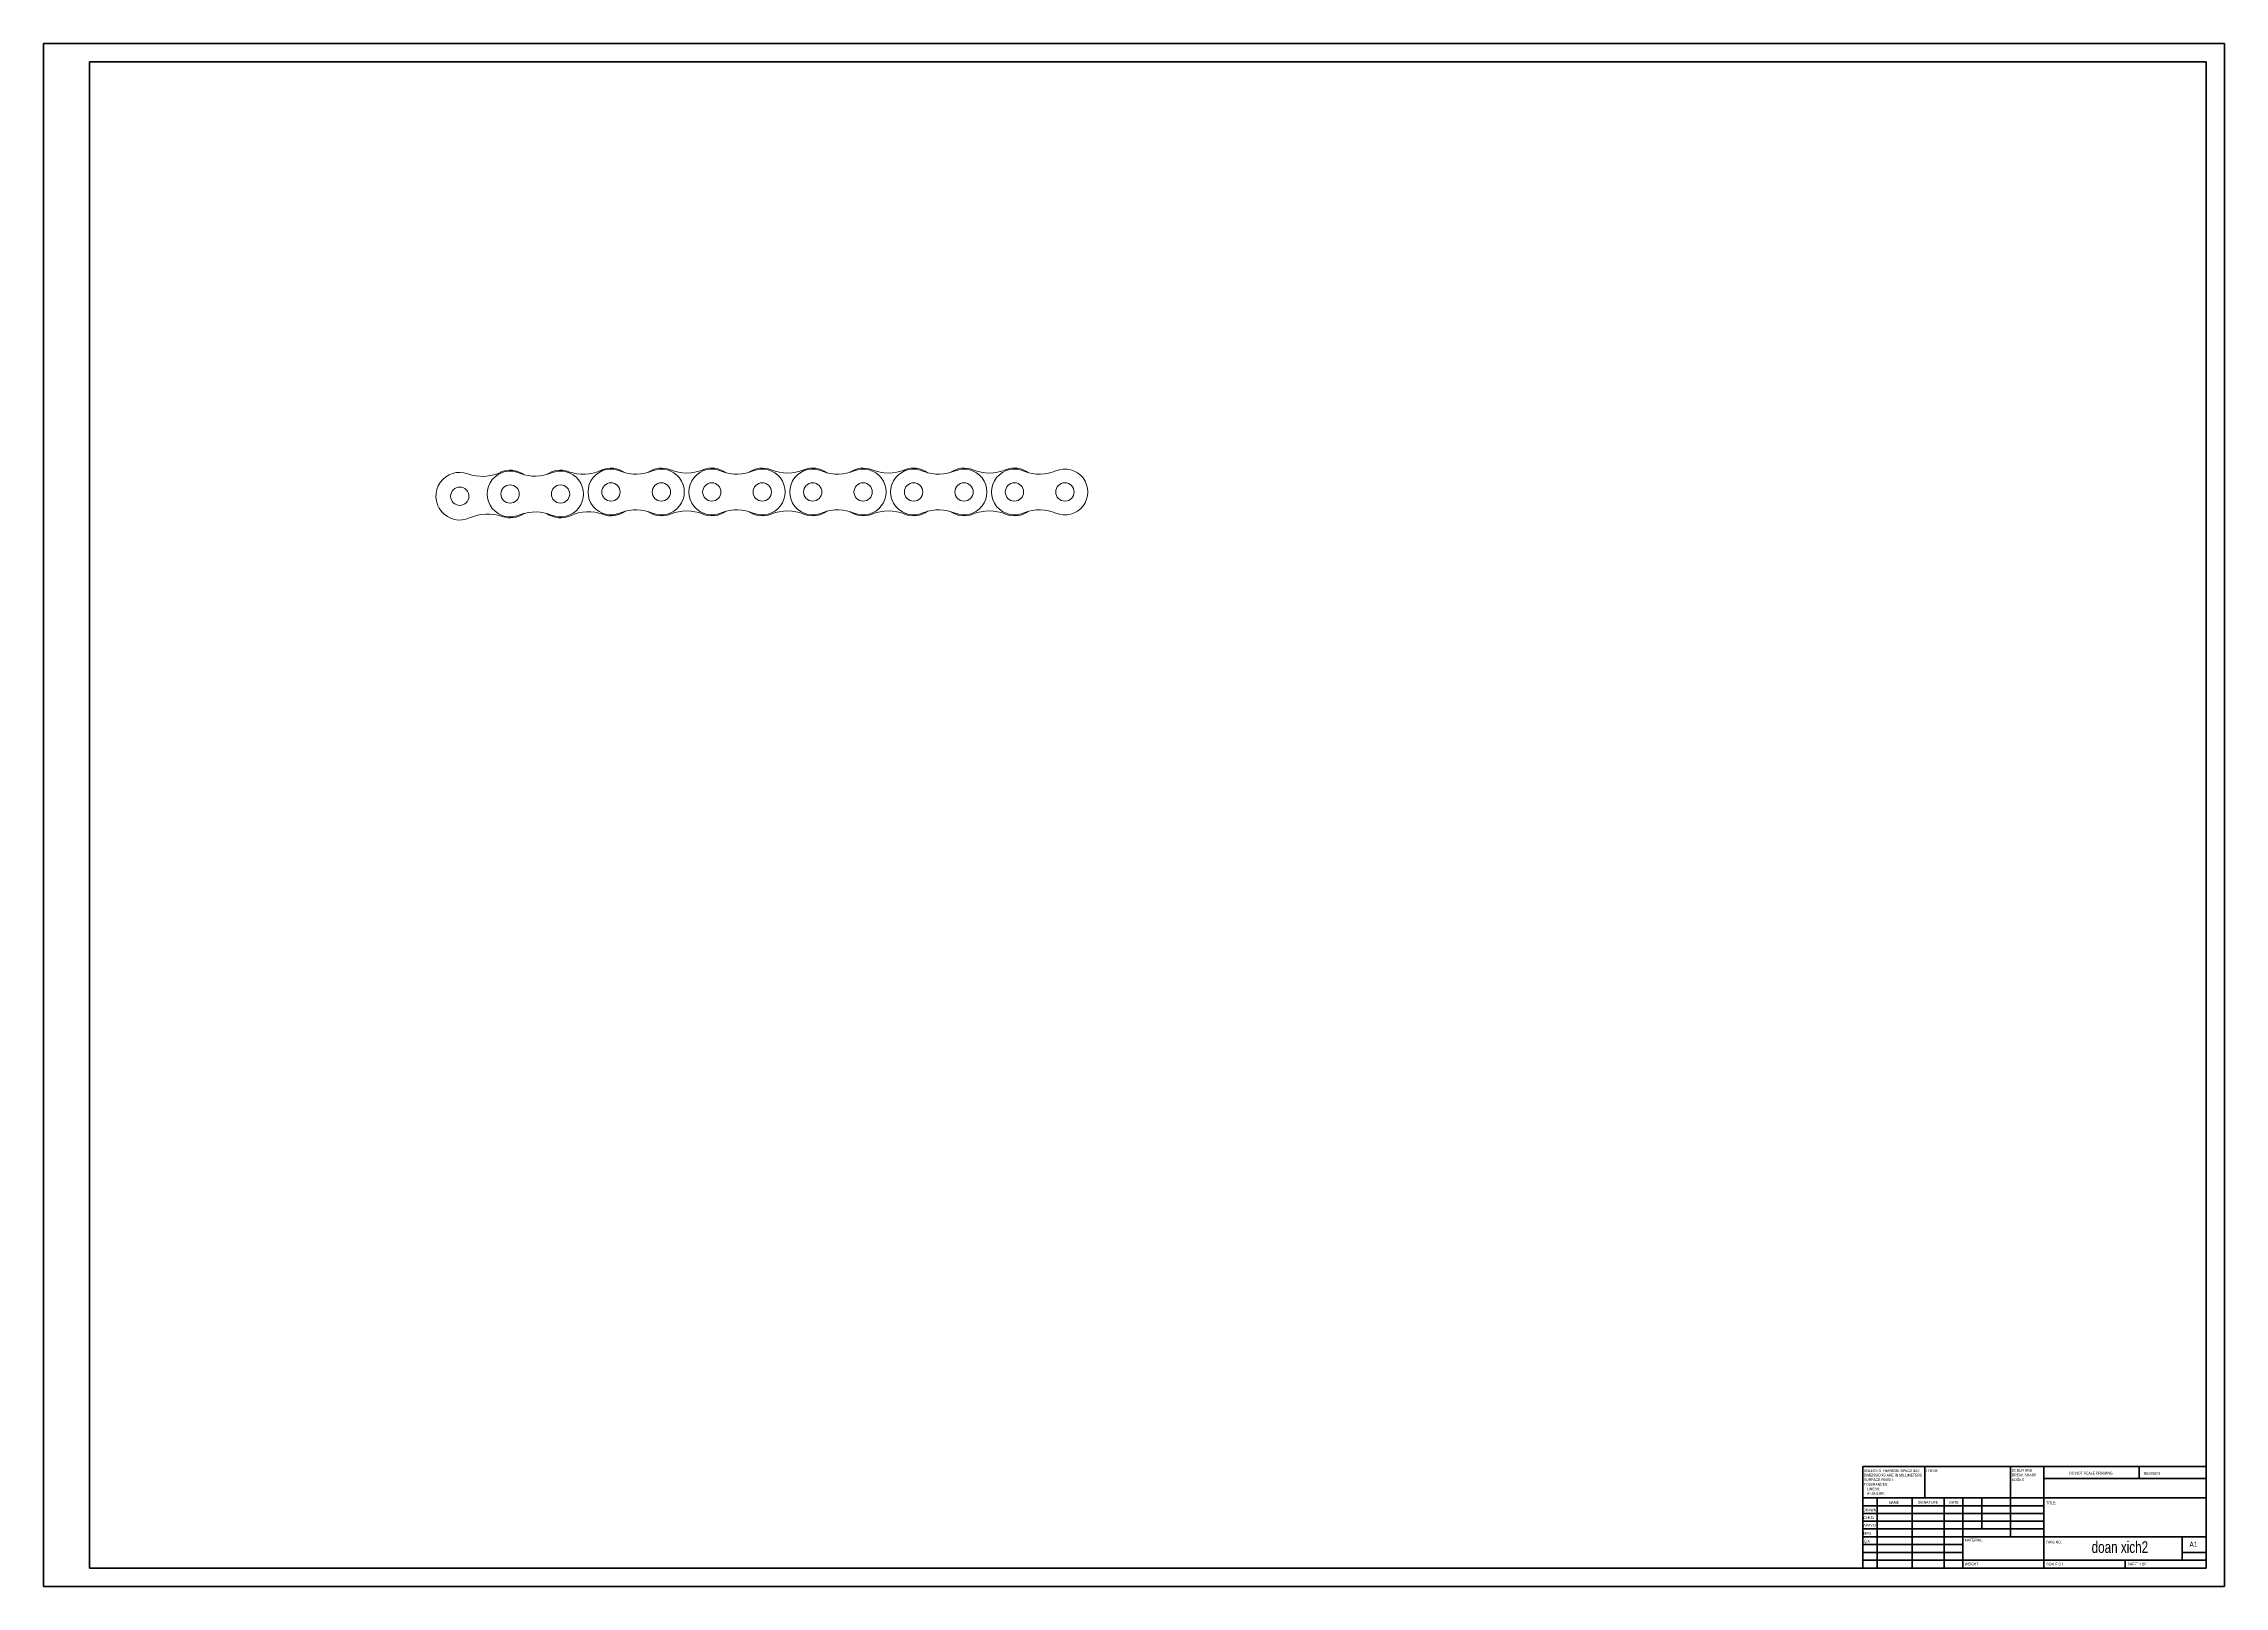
# Model space of a CAD drawing. Header units: millimetres. Extents: x 0 to 1189, y 0 to 841.
import ezdxf

# ---------------------------------------------------------------- set-up
doc = ezdxf.new("R2010")
doc.units = ezdxf.units.MM
doc.styles.add('SLDTEXTSTYLE0', font='TXT', dxfattribs={"width": 0.75})
doc.styles.add('SLDTEXTSTYLE1', font='TXT', dxfattribs={"width": 0.6875})

# ---------------------------------------------------------------- blocks, each defined once
blk = doc.blocks.new('SW_NOTE_0')
at = {"color": 0, "linetype": 'Continuous', "lineweight": 0, "char_height": 1.5, "attachment_point": 1, "style": 'SLDTEXTSTYLE0'}
for s, insert in [('DEBUR AND', (0, 1.9)), ('BREAK SHARP', (0, -0.6)), ('EDGES', (0, -3.1))]:
    blk.add_mtext(s, dxfattribs=dict(at, insert=insert))
blk = doc.blocks.new('SW_NOTE_1')
at = {"color": 0, "linetype": 'Continuous', "lineweight": 0, "char_height": 1.5, "attachment_point": 1, "style": 'SLDTEXTSTYLE0'}
for s, insert in [('UNLESS OTHERWISE SPECIFIED:', (0, 1.9)), ('TOLERANCES:', (0, -5.6)), ('DIMENSIONS ARE IN MILLIMETERS', (0, -0.6)), ('SURFACE FINISH:', (0, -3.1)), ('ANGULAR:', (1.7, -10.6)), ('LINEAR:', (1.7, -8.1))]:
    blk.add_mtext(s, dxfattribs=dict(at, insert=insert))

msp = doc.modelspace()

# ---------------------------------------------------------------- linework, layer by layer
at = {"color": 7, "linetype": 'Continuous', "lineweight": 40}
for p, q in [((0.1, 0.2), (0.1, 841.2)), ((0.1, 841.2), (1189.1, 841.2)), ((1189.1, 0.2), (1189.1, 841.2)), ((25.1, 10.2), (25.1, 831.2)), ((25.1, 831.2), (1179.1, 831.2)), ((1179.1, 10.2), (1179.1, 831.2)), ((991.9, 65.5), (1179.1, 65.5)), ((991.9, 65.5), (991.9, 10.2)), ((1025.7, 48.5), (1025.7, 65.5)), ((1072.5, 65.5), (1072.5, 27.2)), ((1090.7, 65.5), (1090.7, 10.2)), ((1142.7, 59.1), (1142.7, 65.5)), ((1179.1, 65.5), (1179.1, 10.2)), ((1179.1, 48.5), (991.9, 48.5)), ((999.7, 48.5), (999.7, 10.2)), ((1018.9, 48.5), (1018.9, 10.2)), ((1036.3, 48.5), (1036.3, 10.2)), ((1046.5, 10.2), (1046.5, 48.5)), ((1056.9, 31.5), (1056.9, 48.5)), ((1179.1, 59.1), (1090.7, 59.1)), ((1090.7, 44.2), (991.9, 44.2)), ((1090.7, 40), (991.9, 40)), ((1090.7, 35.7), (991.9, 35.7)), ((1090.7, 31.5), (991.9, 31.5)), ((1046.5, 27.2), (991.9, 27.2)), ((1046.5, 27.2), (1179.1, 27.2)), ((1166.1, 14.5), (1166.1, 27.2)), ((1046.5, 23), (991.9, 23)), ((1046.5, 18.7), (991.9, 18.7)), ((991.9, 14.5), (1179.1, 14.5)), ((1134.9, 10.2), (1134.9, 14.5)), ((1179.1, 18.7), (1166.1, 18.7)), ((0.1, 0.2), (1189.1, 0.2)), ((25.1, 10.2), (1179.1, 10.2))]:
    msp.add_line(p, q, dxfattribs=at)
at = {"color": 7, "linetype": 'Continuous', "lineweight": 15}
for centre in [(227, 594.5), (254.4, 595.7), (281.9, 595.7), (309.4, 596.8), (336.9, 596.8), (364.4, 596.8), (391.9, 596.8), (419.4, 596.8), (446.9, 596.8), (474.4, 596.8), (501.9, 596.8), (529.4, 596.8), (556.9, 596.8)]:
    msp.add_circle(centre, 5, dxfattribs=at)
for centre, radius, start, end in [((227, 594.5), 13, 70.4312, 294.3747), ((239.3, 629.1), 23.8, 250.4312, 294.3747), ((254.4, 595.7), 12.5, 62.9848, 297.0152), ((254.4, 595.7), 13, 53.8011, 114.3747), ((268.1, 628.2), 22.8, 249.4752, 293.0189), ((281.9, 595.7), 13, 70.4312, 125.7494), ((281.9, 595.7), 12.5, 246.9811, 113.0189), ((294.3, 630.3), 23.8, 250.4312, 294.3747), ((309.4, 596.8), 12.5, 62.9848, 297.0152), ((309.4, 596.8), 13, 53.8011, 114.3747), ((323.1, 629.3), 22.8, 249.4752, 293.0189), ((336.9, 596.8), 13, 68.0282, 125.7494), ((336.9, 596.8), 12.5, 246.9811, 113.0189), ((350.7, 630.9), 23.8, 248.0282, 291.9718), ((364.4, 596.8), 12.5, 62.9848, 297.0152), ((364.4, 596.8), 13, 53.8011, 111.9718), ((378.1, 629.3), 22.8, 249.4752, 293.0189), ((391.9, 596.8), 13, 68.0282, 125.7494), ((391.9, 596.8), 12.5, 246.9811, 113.0189), ((405.7, 630.9), 23.8, 248.0282, 291.9718), ((419.4, 596.8), 12.5, 62.9848, 297.0152), ((419.4, 596.8), 13, 53.8011, 111.9718), ((433.1, 629.3), 22.8, 249.4752, 293.0189), ((446.9, 596.8), 13, 68.0282, 125.7494), ((446.9, 596.8), 12.5, 246.9811, 113.0189), ((460.7, 630.9), 23.8, 248.0282, 291.9718), ((474.4, 596.8), 12.5, 62.9848, 297.0152), ((474.4, 596.8), 13, 53.8011, 111.9718), ((488.1, 629.3), 22.8, 249.4752, 293.0189), ((501.9, 596.8), 13, 68.0282, 125.7494), ((501.9, 596.8), 12.5, 246.9811, 113.0189), ((515.7, 630.9), 23.8, 248.0282, 291.9718), ((529.4, 596.8), 12.5, 62.9848, 297.0152), ((529.4, 596.8), 13, 53.8011, 111.9718), ((543.1, 629.3), 22.8, 249.4752, 293.0189), ((556.9, 596.8), 12.5, 246.9811, 113.0189), ((242.1, 561), 23.8, 70.4312, 114.3747), ((254.4, 595.7), 13, 250.4312, 306.1989), ((268.1, 563.1), 22.8, 66.9811, 110.5248), ((281.9, 595.7), 13, 234.2506, 294.3747), ((297.1, 562.2), 23.8, 70.4312, 114.3747), ((309.4, 596.8), 13, 250.4312, 306.1989), ((323.1, 564.3), 22.8, 66.9811, 110.5248), ((336.9, 596.8), 13, 234.2506, 291.9718), ((350.7, 562.7), 23.8, 68.0282, 111.9718), ((364.4, 596.8), 13, 248.0282, 306.1989), ((378.1, 564.3), 22.8, 66.9811, 110.5248), ((391.9, 596.8), 13, 234.2506, 291.9718), ((405.7, 562.7), 23.8, 68.0282, 111.9718), ((419.4, 596.8), 13, 248.0282, 306.1989), ((433.1, 564.3), 22.8, 66.9811, 110.5248), ((446.9, 596.8), 13, 234.2506, 291.9718), ((460.7, 562.7), 23.8, 68.0282, 111.9718), ((474.4, 596.8), 13, 248.0282, 306.1989), ((488.1, 564.3), 22.8, 66.9811, 110.5248), ((501.9, 596.8), 13, 234.2506, 291.9718), ((515.7, 562.7), 23.8, 68.0282, 111.9718), ((529.4, 596.8), 13, 248.0282, 306.1989), ((543.1, 564.3), 22.8, 66.9811, 110.5248)]:
    msp.add_arc(centre, radius, start, end, dxfattribs=at)

# ---------------------------------------------------------------- block references
at = {"color": 7, "linetype": 'Continuous', "lineweight": 0}
for name, p in [('SW_NOTE_1', (992.5, 62.2)), ('SW_NOTE_0', (1073.2, 62.3))]:
    msp.add_blockref(name, p, dxfattribs=at)

# ---------------------------------------------------------------- texts
for s, insert, char_height, attachment_point, style in [('FINISH:', (1026.3, 64.1), 1.5, 1, 'SLDTEXTSTYLE0'), ('DO NOT SCALE DRAWING', (1104.5, 62.7), 1.5, 1, 'SLDTEXTSTYLE0'), ('REVISION', (1145.2, 62.5), 1.5, 1, 'SLDTEXTSTYLE0'), ('DRAWN', (992.1, 42.6), 1.5, 1, 'SLDTEXTSTYLE0'), ("CHK'D", (992.3, 38.4), 1.5, 1, 'SLDTEXTSTYLE0'), ('NAME', (1006.2, 46.7), 1.5, 1, 'SLDTEXTSTYLE0'), ('SIGNATURE', (1021.9, 46.8), 1.5, 1, 'SLDTEXTSTYLE0'), ('DATE', (1039.1, 46.8), 1.5, 1, 'SLDTEXTSTYLE0'), ('TITLE:', (1091.8, 46.5), 1.5, 1, 'SLDTEXTSTYLE0'), ("APPV'D", (992.3, 34.3), 1.5, 1, 'SLDTEXTSTYLE0'), ('MFG', (992.3, 29.9), 1.5, 1, 'SLDTEXTSTYLE0'), ('Q.A', (992.5, 25.6), 1.5, 1, 'SLDTEXTSTYLE0'), ('MATERIAL:', (1047.5, 26.2), 1.5, 1, 'SLDTEXTSTYLE0'), ('DWG NO.', (1092, 25.1), 1.5, 1, 'SLDTEXTSTYLE0'), ('doan xich2', (1132.1, 24.8), 6.35, 2, 'SLDTEXTSTYLE0'), ('A1', (1170, 24.5), 2.91, 1, 'SLDTEXTSTYLE0'), ('WEIGHT:', (1047.5, 13.2), 1.5, 1, 'SLDTEXTSTYLE0'), ('SCALE:5:1', (1092, 13.1), 1.5, 1, 'SLDTEXTSTYLE0'), ('SHEET 1 OF 1', (1136.4, 13.1), 1.5, 1, 'SLDTEXTSTYLE1')]:
    msp.add_mtext(s, dxfattribs=dict(at, insert=insert, char_height=char_height, attachment_point=attachment_point, style=style))

doc.saveas('drawing.dxf')
